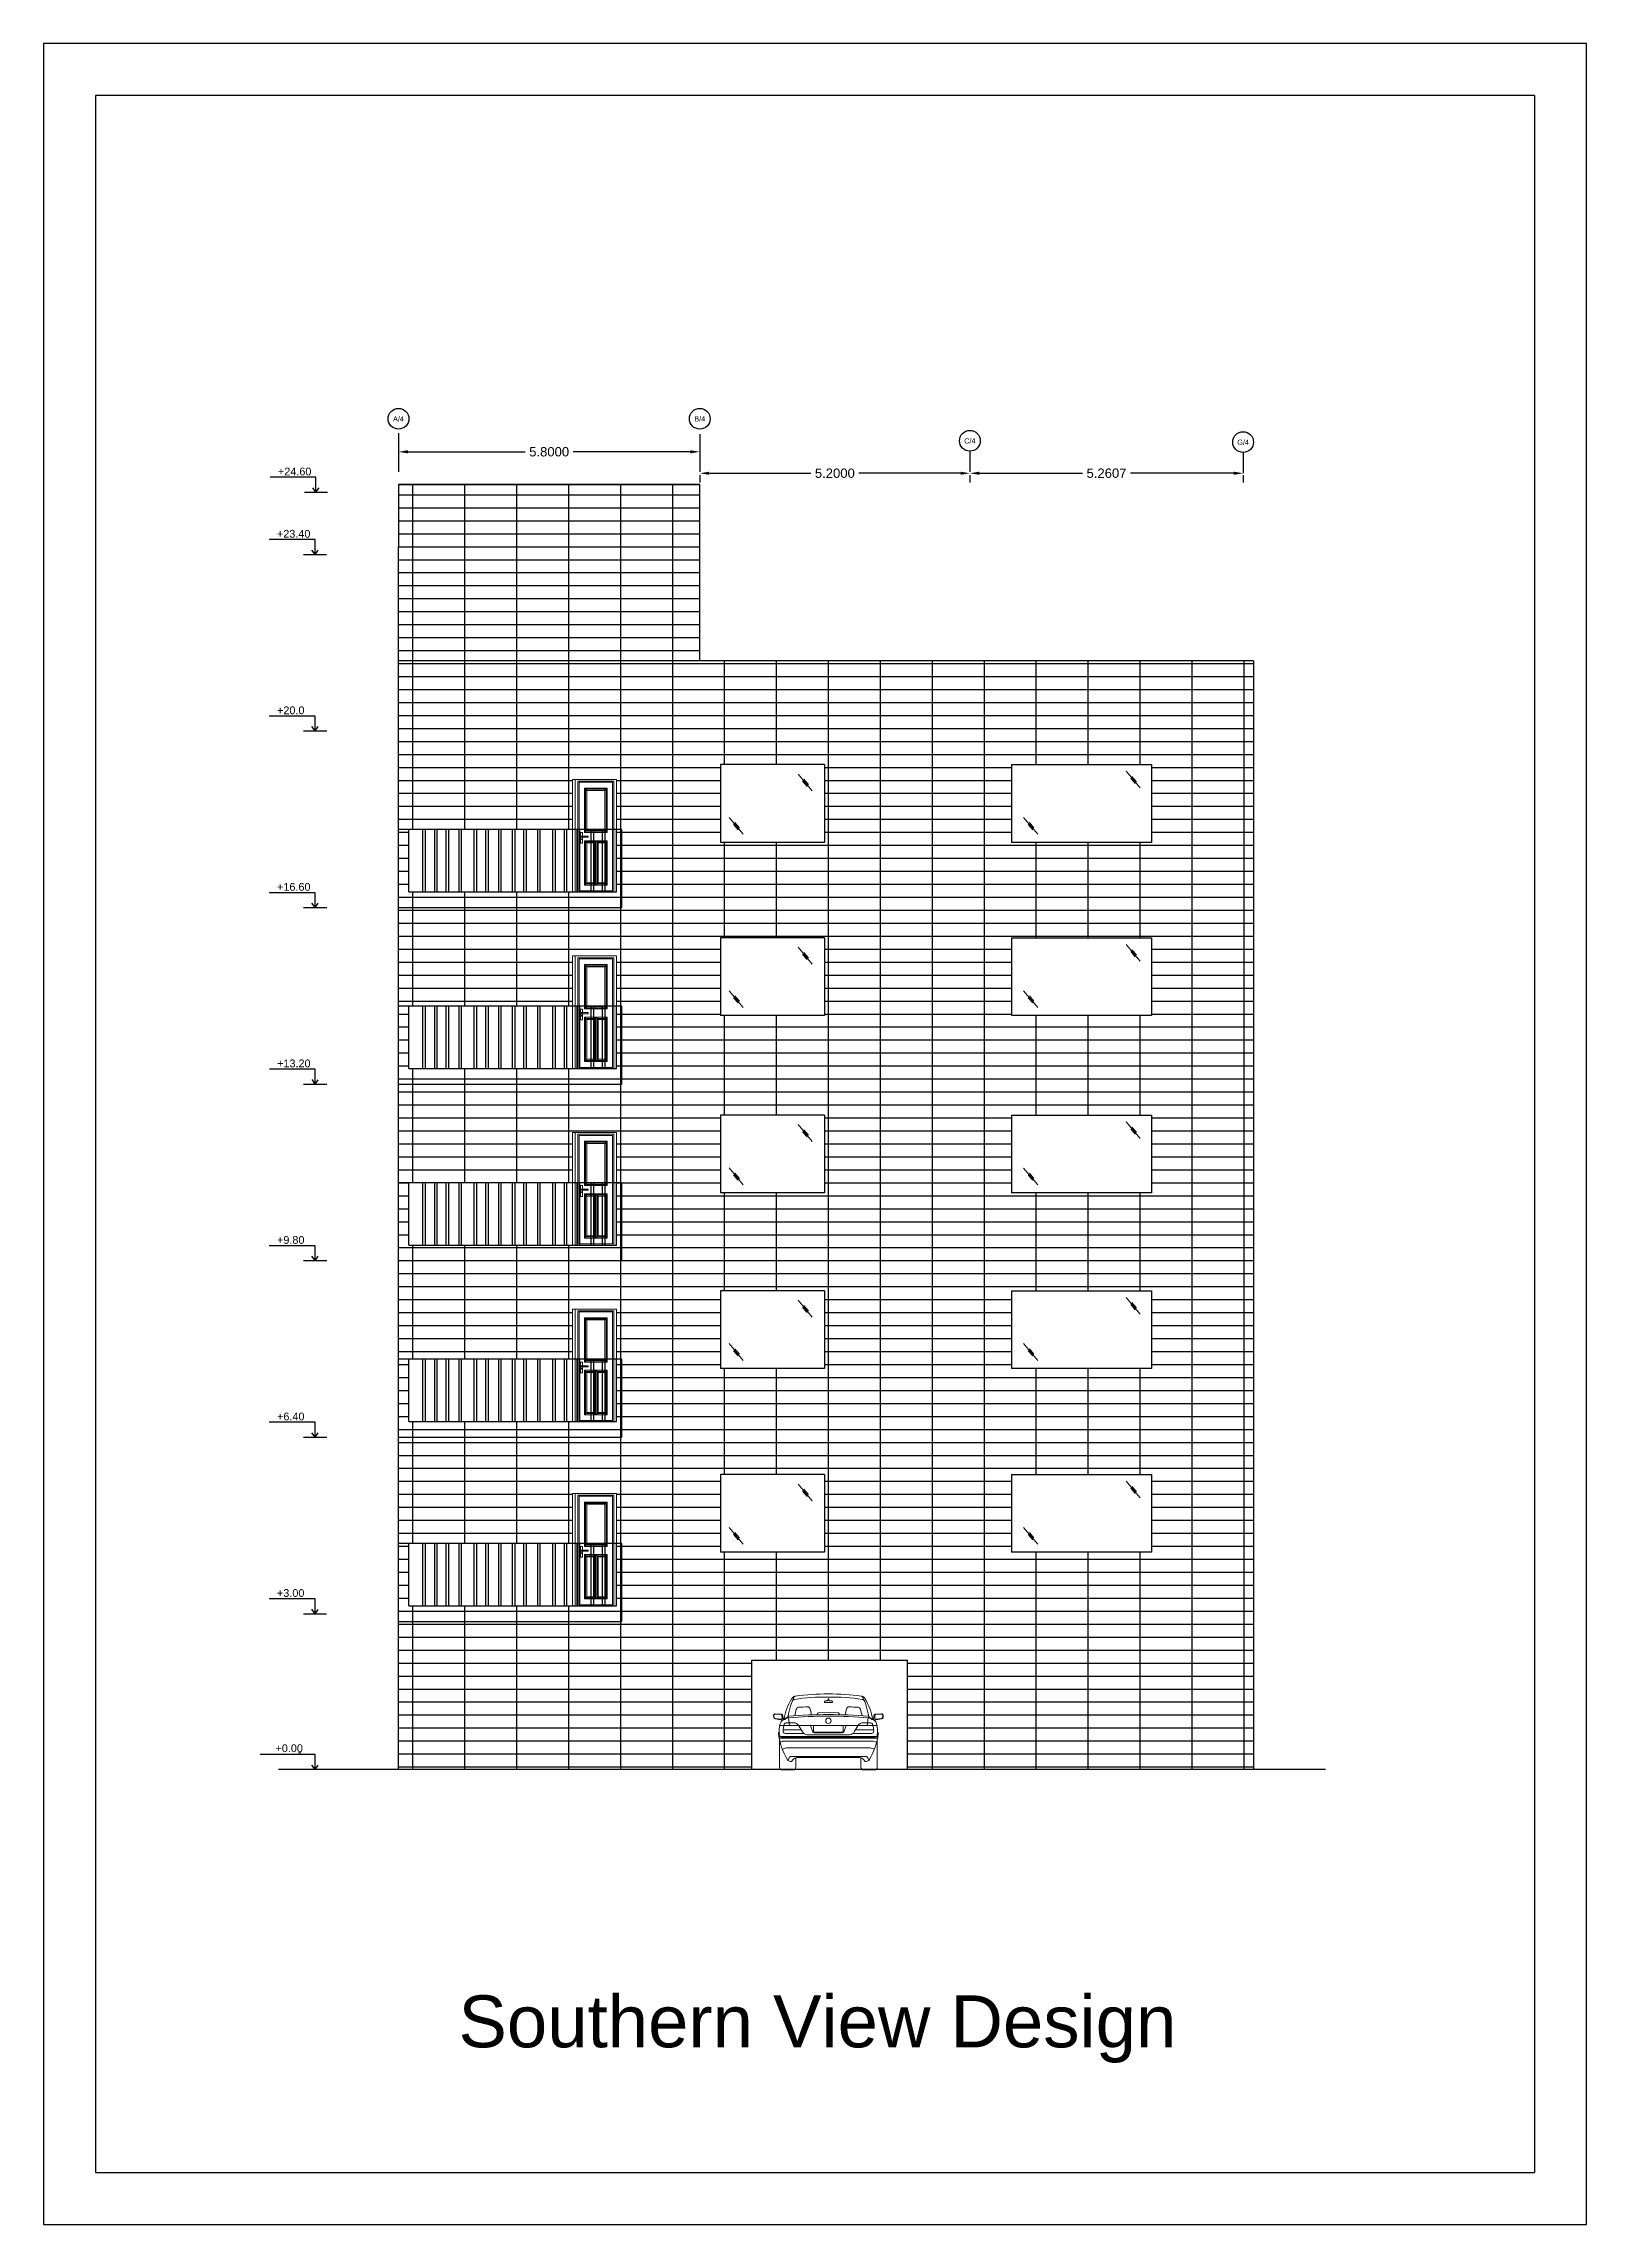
# Model space of a CAD drawing. Header units: metres. Extents: x 118 to 385, y 94 to 136.
# Drawn here: x 354.89 to 384.59, y 93.69 to 135.69 of the extents above; entities that cross this region are included whole.
import ezdxf
from ezdxf.enums import TextEntityAlignment as Align

# ---------------------------------------------------------------- set-up
doc = ezdxf.new("R2010")
doc.units = ezdxf.units.M
doc.header["$MEASUREMENT"] = 0
doc.linetypes.add('CENTER', pattern=[2, 1.25, -0.25, 0.25, -0.25])
for name, color, linetype in [('3', 3, 'Continuous'), ('6', 6, 'Continuous'), ('CENTERLINES', 7, 'Continuous'), ('GRID', 1, 'Continuous'), ('Text', 8, 'Continuous')]:
    doc.layers.add(name, color=color, linetype=linetype)
doc.layers.add('Layer5', color=31, linetype='Continuous', lineweight=9)
doc.styles.get("Standard").update_dxf_attribs({"font": 'arial.ttf'})
doc.dimstyles.get("Standard").update_dxf_attribs({"dimtxt": 0.18, "dimasz": 0.18, "dimexe": 0.18, "dimexo": 0.0625, "dimgap": 0.09, "dimtad": 0, "dimtih": 1, "dimtoh": 1, "dimdec": 4, "dimzin": 0, "dimdsep": 46, "dimtxsty": 'Standard', "dimcen": 0.09, "dimadec": 0, "dimazin": 0, "dimtfac": 1, "dimtdec": 4, "dimtofl": 0, "dimtmove": 0, "dimatfit": 3, "dimfxl": 1, "dimtolj": 1, "dimtzin": 0, "dimarcsym": 0})

msp = doc.modelspace()

# ---------------------------------------------------------------- texts
at = {"insert": (362.87617, 98.09911), "char_height": 1, "attachment_point": 1}
msp.add_mtext_dynamic_manual_height_columns('Southern View Design', width=14.3366131, gutter_width=1, heights=[2.53347], dxfattribs=at)
at = {"layer": '6', "char_height": 0.1493721, "attachment_point": 7}
for s, heights, insert in [('\\pxt49,51;+24.60', [0], (359.40071, 127.37214)), ('\\pxt49,51;+23.40', [0], (359.38195, 126.17214)), ('\\pxt49,51;+20.0', [0], (359.38339, 122.77214)), ('\\pxt49,51;+16.60', [0.14998], (359.38339, 119.37214)), ('\\pxt49,51;+13.20', [0], (359.38481, 115.97214)), ('\\pxt49,51;+9.80', [0], (359.38339, 112.57214)), ('\\pxt49,51;+6.40', [0], (359.38339, 109.17214)), ('\\pxt49,51;+3.00', [0], (359.38195, 105.77214)), ('\\pxt49,51;+0.00', [0], (359.35372, 102.78269)), ('\\pxt49,51;-', [0], (359.78314, 102.71193))]:
    msp.add_mtext_dynamic_manual_height_columns(s, width=8.059475, gutter_width=7.41992, heights=heights, dxfattribs=dict(at, insert=insert))
at = {"layer": 'Text', "color": 0}
for s, p in [('A/4', (361.72155, 128.46426)), ('B/4', (367.52155, 128.46426)), ('C/4', (372.72155, 128.04022)), ('G/4', (377.98223, 128.01486))]:
    msp.add_text(s, height=0.1, dxfattribs=at).set_placement(p, align=Align.MIDDLE)

# ---------------------------------------------------------------- blocks, each defined once
blk = doc.blocks.new('*D672')
at = {"color": 0, "lineweight": -2, "transparency": 16777216}
for p, q in [((361.722, 128.189), (361.722, 127.648)), ((367.522, 128.166), (367.522, 127.648)), ((361.902, 127.828), (364.158, 127.828)), ((367.342, 127.828), (365.085, 127.828))]:
    blk.add_line(p, q, dxfattribs=at)
at = {"color": 0, "transparency": 16777216}
for points in [[(361.902, 127.858), (361.902, 127.798), (361.722, 127.828)], [(367.342, 127.858), (367.342, 127.798), (367.522, 127.828)]]:
    blk.add_solid(points, dxfattribs=at)
at = {"layer": 'Defpoints', "color": 0, "transparency": 16777216}
for p in [(361.722, 128.252), (367.522, 128.228), (367.522, 127.828)]:
    blk.add_point(p, dxfattribs=at)
at = {"color": 0, "transparency": 16777216, "insert": (364.622, 127.828), "char_height": 0.18, "attachment_point": 5}
blk.add_mtext('\\A1;5.8000', dxfattribs=at)
blk = doc.blocks.new('*D673')
at = {"color": 0, "lineweight": -2, "transparency": 16777216}
for p, q in [((367.522, 127.378), (367.522, 127.235)), ((367.702, 127.415), (369.658, 127.415)), ((372.542, 127.415), (370.585, 127.415)), ((372.722, 127.378), (372.722, 127.235))]:
    blk.add_line(p, q, dxfattribs=at)
at = {"color": 0, "transparency": 16777216}
for points in [[(367.702, 127.445), (367.702, 127.385), (367.522, 127.415)], [(372.542, 127.445), (372.542, 127.385), (372.722, 127.415)]]:
    blk.add_solid(points, dxfattribs=at)
at = {"layer": 'Defpoints', "color": 0, "transparency": 16777216}
for p in [(367.522, 127.44), (372.722, 127.44), (372.722, 127.415)]:
    blk.add_point(p, dxfattribs=at)
at = {"color": 0, "transparency": 16777216, "insert": (370.122, 127.415), "char_height": 0.18, "attachment_point": 5}
blk.add_mtext('\\A1;5.2000', dxfattribs=at)
blk = doc.blocks.new('*D674')
at = {"color": 0, "lineweight": -2, "transparency": 16777216}
for p, q in [((372.722, 127.378), (372.722, 127.235)), ((372.902, 127.415), (374.888, 127.415)), ((377.802, 127.415), (375.816, 127.415)), ((377.982, 127.378), (377.982, 127.235))]:
    blk.add_line(p, q, dxfattribs=at)
at = {"color": 0, "transparency": 16777216}
for points in [[(372.902, 127.445), (372.902, 127.385), (372.722, 127.415)], [(377.802, 127.445), (377.802, 127.385), (377.982, 127.415)]]:
    blk.add_solid(points, dxfattribs=at)
at = {"layer": 'Defpoints', "color": 0, "transparency": 16777216}
for p in [(372.722, 127.44), (377.982, 127.44), (377.982, 127.415)]:
    blk.add_point(p, dxfattribs=at)
at = {"color": 0, "transparency": 16777216, "insert": (375.352, 127.415), "char_height": 0.18, "attachment_point": 5}
blk.add_mtext('\\A1;5.2607', dxfattribs=at)
blk = doc.blocks.new('ACAR')
for p, q in [((-0.323, 0.823), (-0.349, 0.938)), ((-0.209, 0.849), (-0.222, 0.826)), ((0, 0.867), (-0.193, 0.86)), ((-0.072, 1.086), (-0.077, 1.071)), ((-0.068, 1.059), (0, 1.059)), ((-0.021, 1.093), (-0.067, 1.09)), ((-0.007, 1.127), (-0.009, 1.104)), ((0.068, 1.059), (0, 1.059)), ((0, 0.867), (0.193, 0.86)), ((0.007, 1.127), (0.009, 1.104)), ((0.021, 1.093), (0.067, 1.09)), ((0.072, 1.086), (0.077, 1.071)), ((0.209, 0.849), (0.222, 0.826)), ((0.323, 0.823), (0.349, 0.938)), ((-1.047, 0.812), (-1.042, 0.773)), ((-0.909, 0.827), (-1.026, 0.834)), ((-1.026, 0.755), (-0.909, 0.737)), ((-0.933, 0.616), (-0.937, 0.616)), ((-0.892, 0.752), (-0.895, 0.813)), ((-0.521, 0.537), (-0.872, 0.537)), ((0, 0.62), (-0.857, 0.62)), ((-0.474, 0.465), (-0.829, 0.465)), ((-0.674, 0.671), (-0.813, 0.671)), ((-0.776, 0.794), (-0.767, 0.767)), ((-0.774, 0.803), (-0.772, 0.802)), ((-0.767, 0.767), (-0.749, 0.62)), ((-0.496, 0.496), (-0.568, 0.612)), ((0, 0.439), (-0.409, 0.439)), ((-0.299, 0.492), (-0.345, 0.62)), ((-0.285, 0.502), (-0.285, 0.62)), ((0, 0.489), (-0.272, 0.489)), ((0, 0.476), (-0.271, 0.476)), ((0, 0.62), (0.857, 0.62)), ((0, 0.489), (0.272, 0.489)), ((0, 0.476), (0.271, 0.476)), ((0, 0.439), (0.409, 0.439)), ((0.285, 0.502), (0.285, 0.62)), ((0.299, 0.492), (0.345, 0.62)), ((0.474, 0.465), (0.829, 0.465)), ((0.496, 0.496), (0.568, 0.612)), ((0.521, 0.537), (0.872, 0.537)), ((0.674, 0.671), (0.813, 0.671)), ((0.767, 0.767), (0.749, 0.62)), ((0.776, 0.794), (0.767, 0.767)), ((0.774, 0.803), (0.772, 0.802)), ((0.892, 0.752), (0.895, 0.813)), ((0.909, 0.827), (1.026, 0.834)), ((1.026, 0.755), (0.909, 0.737)), ((0.933, 0.616), (0.937, 0.616)), ((1.047, 0.812), (1.042, 0.773)), ((-0.92, 0.407), (-0.952, 0.401)), ((-0.896, 0.395), (-0.949, 0.385)), ((-0.902, 0.375), (-0.945, 0.366)), ((-0.941, -0.187), (-0.941, 0.346)), ((-0.879, 0.312), (-0.93, 0.299)), ((0, 0.408), (-0.909, 0.408)), ((0, 0.395), (-0.896, 0.395)), ((0, 0.376), (-0.889, 0.376)), ((-0.825, 0.184), (-0.886, 0.161)), ((0, 0.314), (-0.863, 0.314)), ((0, 0.188), (-0.802, 0.188)), ((0, 0.018), (-0.728, 0.018)), ((0, 0), (-0.611, 0)), ((0, 0.408), (0.909, 0.408)), ((0, 0.395), (0.896, 0.395)), ((0, 0.376), (0.889, 0.376)), ((0, 0.314), (0.863, 0.314)), ((0, 0.188), (0.802, 0.188)), ((0, 0.018), (0.728, 0.018)), ((0, 0), (0.611, 0)), ((0.825, 0.184), (0.886, 0.161)), ((0.879, 0.312), (0.93, 0.299)), ((0.896, 0.395), (0.949, 0.385)), ((0.902, 0.375), (0.945, 0.366)), ((0.92, 0.407), (0.952, 0.401)), ((0.941, -0.187), (0.941, 0.346)), ((-0.891, -0.238), (-0.677, -0.238)), ((-0.777, -0.054), (-0.757, -0.002)), ((-0.627, -0.187), (-0.627, -0.002)), ((0.627, -0.187), (0.627, -0.002)), ((0.891, -0.238), (0.677, -0.238)), ((0.777, -0.054), (0.757, -0.002))]:
    blk.add_line(p, q)
for points in [[(-0.902, 0.837), (-1.025, 0.844, 0.464713), (-1.057, 0.811), (-1.052, 0.772, 0.336914), (-1.027, 0.746), (-0.881, 0.722)], [(0.902, 0.837), (1.025, 0.844, -0.464713), (1.057, 0.811), (1.052, 0.772, -0.336914), (1.027, 0.746), (0.881, 0.722)]]:
    blk.add_lwpolyline(points, format="xyb")
for centre, radius, start, end in [((0.25, 0.547), 1.122, 148.2567, 170.3602), ((0.532, 0.586), 1.325, 153.1256, 170.9416), ((-0.598, 1.07), 0.125, 114.2727, 147.9429), ((-0.646, 1.069), 0.0517, 95.3452, 165.4082), ((-0.616, 1.059), 0.125, 98.2803, 107.1446), ((-0.052, -2.876), 4.041, 89.2666, 98.5259), ((0.481, 0.599), 1.148, 163.0809, 169.5558), ((-0.052, -2.816), 4.041, 89.2666, 98.2803), ((-0.569, 0.919), 0.0502, 93.3321, 163.0809), ((-0.009, -8.715), 9.7, 92.3114, 93.3321), ((-0.398, 0.927), 0.0502, 12.7137, 92.3114), ((-0.193, 0.841), 0.0188, 92.1733, 152.6842), ((-0.068, 1.068), 0.00941, 162.4632, 270), ((-0.066, 1.084), 0.00627, 100.9466, 162.4632), ((-0.021, 1.105), 0.0125, 272.7001, 355.9646), ((0, 1.127), 0.00717, 90, 178.4777), ((0.052, -2.816), 4.041, 81.7197, 90.7334), ((0.052, -2.876), 4.041, 81.4741, 90.7334), ((0, 1.127), 0.00717, 1.5223, 90), ((0.021, 1.105), 0.0125, 184.0354, 267.2999), ((0.066, 1.084), 0.00627, 17.5368, 79.0534), ((0.068, 1.068), 0.00941, 270, 17.5368), ((0.193, 0.841), 0.0188, 27.3158, 87.8267), ((0.398, 0.927), 0.0502, 87.6886, 167.2863), ((0.009, -8.715), 9.7, 86.6679, 87.6886), ((0.569, 0.919), 0.0502, 16.9191, 86.6679), ((-0.481, 0.599), 1.148, 10.4442, 16.9191), ((0.616, 1.059), 0.125, 72.8554, 81.7197), ((-0.532, 0.586), 1.325, 9.0584, 26.8744), ((0.598, 1.07), 0.125, 32.0571, 65.7273), ((0.646, 1.069), 0.0517, 14.5918, 84.6548), ((-0.272, 0.538), 1.145, 9.8678, 31.5153), ((-1.027, 0.814), 0.02, 86.8302, 186.4624), ((-1.023, 0.775), 0.02, 186.4624, 260.9399), ((-0.926, 0.464), 0.0351, 130.2778, 186.0921), ((0.354, 0.631), 1.326, 187.3981, 210.552), ((-0.499, 0.498), 0.449, 164.7778, 180.9566), ((-0.509, 0.534), 0.441, 185.5666, 196.9837), ((-0.781, 0.596), 0.158, 118.5134, 172.665), ((-0.875, 0.209), 0.411, 87.3844, 98.0458), ((-0.91, 0.812), 0.015, 2.571, 86.4627), ((-0.907, 0.752), 0.015, 260.9399, 2.571), ((-0.904, 0.807), 0.03, 357.8689, 86.4627), ((-0.882, 0.712), 0.01, 56.7449, 80.9399), ((-0.424, 0.498), 0.449, 160.8185, 178.5407), ((-0.829, 0.509), 0.0439, 178.5407, 270), ((-1.028, 1.064), 0.372, 297.4849, 311.7816), ((-0.813, 0.633), 0.0376, 90, 160.8185), ((-0.788, 0.796), 0.0125, 311.7816, 350.2116), ((-0.772, 0.735), 0.0314, 94.5292, 103.4183), ((-0.009, -8.903), 9.7, 89.9496, 94.5292), ((-0.764, 0.811), 0.0125, 231.1355, 274.4634), ((-0.009, -8.872), 9.7, 89.9496, 94.4634), ((-0.674, 0.546), 0.125, 31.9122, 90), ((-0.409, 0.533), 0.0941, 203.0649, 270), ((-0.271, 0.507), 0.0314, 208.5068, 270), ((-0.272, 0.502), 0.0125, 180, 270), ((0, 0.708), 0.0521, 90, 270), ((0.009, -8.872), 9.7, 85.5366, 90.0504), ((0.009, -8.903), 9.7, 85.4708, 90.0504), ((0, 0.708), 0.0521, 270, 90), ((0.271, 0.507), 0.0314, 270, 331.4932), ((0.272, 0.502), 0.0125, 270, 360), ((0.409, 0.533), 0.0941, 270, 336.9351), ((0.674, 0.546), 0.125, 90, 148.0878), ((0.764, 0.811), 0.0125, 265.5366, 308.8645), ((0.772, 0.735), 0.0314, 76.5817, 85.4708), ((0.788, 0.796), 0.0125, 189.7884, 228.2184), ((1.028, 1.064), 0.372, 228.2184, 242.5151), ((-0.354, 0.631), 1.326, 329.448, 352.6019), ((0.813, 0.633), 0.0376, 19.1815, 90), ((0.829, 0.509), 0.0439, 270, 1.4593), ((0.424, 0.498), 0.449, 1.4593, 19.1815), ((0.781, 0.596), 0.158, 7.335, 61.4866), ((0.875, 0.209), 0.411, 81.9542, 92.6156), ((0.904, 0.807), 0.03, 93.5373, 182.1311), ((0.882, 0.712), 0.01, 99.0601, 123.2551), ((0.907, 0.752), 0.015, 177.429, 279.0601), ((0.91, 0.812), 0.015, 93.5373, 177.429), ((0.509, 0.534), 0.441, 343.0163, 354.4334), ((0.499, 0.498), 0.449, 359.0434, 15.2222), ((0.926, 0.464), 0.0351, 353.9079, 49.7222), ((1.027, 0.814), 0.02, 353.5376, 93.1698), ((1.023, 0.775), 0.02, 279.0601, 353.5376), ((-0.909, 0.345), 0.0627, 90, 99.9837), ((-0.889, 0.314), 0.0627, 90, 101.5164), ((-0.863, 0.251), 0.0627, 90, 104.521), ((-0.802, 0.125), 0.0627, 90, 110.7649), ((-0.728, -0.014), 0.0314, 90, 158.4736), ((-0.611, -0.063), 0.0627, 90, 123.3828), ((0.611, -0.063), 0.0627, 56.6172, 90), ((0.728, -0.014), 0.0314, 21.5264, 90), ((0.802, 0.125), 0.0627, 69.2351, 90), ((0.863, 0.251), 0.0627, 75.479, 90), ((0.889, 0.314), 0.0627, 78.4836, 90), ((0.909, 0.345), 0.0627, 80.0163, 90), ((-0.891, -0.187), 0.0502, 180, 270), ((-0.761, -0.027), 0.0314, 210.552, 238.517), ((-0.685, 0.097), 0.177, 238.517, 260.417), ((-0.713, -0.065), 0.0125, 264.2413, 338.0108), ((-0.547, -0.16), 0.179, 123.3828, 149.7296), ((-0.677, -0.187), 0.0502, 270, 0), ((0.677, -0.187), 0.0502, 180, 270), ((0.547, -0.16), 0.179, 30.2704, 56.6172), ((0.713, -0.065), 0.0125, 201.9892, 275.7587), ((0.685, 0.097), 0.177, 279.583, 301.483), ((0.761, -0.027), 0.0314, 301.483, 329.448), ((0.891, -0.187), 0.0502, 270, 0)]:
    blk.add_arc(centre, radius, start, end)
for points in [[(-0.858, 0.734), (-0.876, 0.742), (-0.875, 0.774), (-0.874, 0.806)], [(0.858, 0.734), (0.876, 0.742), (0.875, 0.774), (0.874, 0.806)]]:
    blk.add_open_spline(points, degree=3)
for points in [[(-0.856, 0.734), (-0.85, 0.732), (-0.836, 0.728), (-0.818, 0.756), (-0.795, 0.762), (-0.779, 0.766)], [(0.856, 0.734), (0.85, 0.732), (0.836, 0.728), (0.818, 0.756), (0.795, 0.762), (0.779, 0.766)]]:
    blk.add_open_spline(points, degree=3, knots=[0, 0, 0, 0, 0.0285739, 0.0606288, 0.1378858, 0.1378858, 0.1378858, 0.1378858])

# ---------------------------------------------------------------- dimensions: what is measured, and where the dimension line sits
dim = msp.add_linear_dim(base=(367.52155, 127.82774), p1=(361.72155, 128.25179), p2=(367.52155, 128.22823), dimstyle='Standard')
dim.commit()
dim.dimension.update_dxf_attribs({"geometry": '*D672', "text_midpoint": (364.62155, 127.82774), "dimtype": 160})
dim = msp.add_linear_dim(base=(372.72155, 127.41486), p1=(367.52155, 127.44022), p2=(372.72155, 127.44022), dimstyle='Standard')
dim.commit()
dim.dimension.update_dxf_attribs({"geometry": '*D673', "text_midpoint": (370.12155, 127.41486)})
dim = msp.add_linear_dim(base=(377.98223, 127.41486), p1=(372.72155, 127.44022), p2=(377.98223, 127.44022), dimstyle='Standard', override={"dimtmove": 1})
dim.commit()
dim.dimension.update_dxf_attribs({"geometry": '*D674', "text_midpoint": (375.35189, 127.41486)})

# ---------------------------------------------------------------- hatches: boundary and pattern name
h = msp.add_hatch()
h.set_pattern_fill('GRATE', color=34, scale=8)
h.paths.add_polyline_path([(378.18155, 123.80087), (367.52155, 123.80087), (361.72155, 123.80087), (361.72155, 122.45087), (361.72155, 120.55087), (364.63496, 120.55087), (365.07045, 120.55087), (365.07045, 121.51787), (365.12048, 121.51787), (365.12048, 121.51788), (365.92045, 121.51787), (365.92045, 120.55087), (366.02045, 120.55087), (366.02045, 119.05087), (361.72155, 119.05087), (361.72155, 117.15087), (364.63496, 117.15087), (365.07045, 117.15087), (365.07045, 118.11787), (365.12048, 118.11787), (365.12048, 118.11788), (365.92045, 118.11787), (365.92045, 117.15087), (366.02045, 117.15087), (366.02045, 115.65087), (361.72155, 115.65087), (361.72155, 113.75087), (364.63496, 113.75087), (365.07045, 113.75087), (365.07045, 114.71787), (365.12048, 114.71787), (365.12048, 114.71788), (365.92045, 114.71787), (365.92045, 113.75087), (366.02045, 113.75087), (366.02045, 112.25087), (361.72155, 112.25087), (361.72155, 110.35087), (364.63496, 110.35087), (365.07045, 110.35087), (365.07045, 111.31787), (365.12048, 111.31787), (365.12048, 111.31788), (365.92045, 111.31787), (365.92045, 110.35087), (366.02045, 110.35087), (366.02045, 108.85087), (361.72155, 108.85087), (361.72155, 106.80087), (364.63496, 106.80087), (365.07045, 106.80087), (365.07045, 107.76787), (365.12048, 107.76787), (365.12048, 107.76788), (365.92045, 107.76787), (365.92045, 106.80087), (366.02045, 106.80087), (366.02045, 105.30087), (361.72155, 105.30087), (361.72155, 102.45087), (368.52155, 102.45087), (368.52155, 104.55618), (371.52155, 104.55618), (371.52155, 102.45087), (378.18155, 102.45087)])
h.paths.add_polyline_path([(369.92045, 115.05461), (369.92045, 113.55461), (367.92045, 113.55461), (367.92045, 115.05461)], flags=16)
h.paths.add_polyline_path([(369.92045, 116.96967), (367.92045, 116.96967), (367.92045, 118.46967), (369.92045, 118.46967)], flags=16)
h.paths.add_polyline_path([(373.52045, 115.05461), (376.22045, 115.05461), (376.22045, 113.55461), (373.52045, 113.55461)], flags=16)
h.paths.add_polyline_path([(373.52045, 116.96967), (373.52045, 118.46967), (376.22045, 118.46967), (376.22045, 116.96967)], flags=16)
h.paths.add_polyline_path([(369.92045, 111.67149), (369.92045, 110.17149), (367.92045, 110.17149), (367.92045, 111.67149)], flags=16)
h.paths.add_polyline_path([(373.52045, 111.67149), (376.22045, 111.67149), (376.22045, 110.17149), (373.52045, 110.17149)], flags=16)
h.paths.add_polyline_path([(369.92045, 120.30661), (367.92045, 120.30661), (367.92045, 121.80661), (369.92045, 121.80661)], flags=16)
h.paths.add_polyline_path([(373.52045, 120.30661), (373.52045, 121.80661), (376.22045, 121.80661), (376.22045, 120.30661)], flags=16)
h.paths.add_polyline_path([(369.92045, 108.13281), (369.92045, 106.63281), (367.92045, 106.63281), (367.92045, 108.13281)], flags=16)
h.paths.add_polyline_path([(373.52045, 108.13281), (376.22045, 108.13281), (376.22045, 106.63281), (373.52045, 106.63281)], flags=16)
h.paths.add_polyline_path([(366.02045, 113.75087), (365.92045, 113.75087), (365.92045, 112.55087), (365.07045, 112.55087), (361.92155, 112.55087), (361.92155, 113.75087), (361.72155, 113.75087), (361.72155, 112.25087), (366.02045, 112.25087)], flags=17)
h.paths.add_polyline_path([(366.02045, 110.35087), (365.92045, 110.35087), (365.92045, 109.15087), (361.92155, 109.15087), (361.92155, 110.35087), (361.72155, 110.35087), (361.72155, 108.85087), (366.02045, 108.85087)], flags=17)
h.paths.add_polyline_path([(366.02045, 106.80087), (365.92045, 106.80087), (365.92045, 105.60087), (365.07045, 105.60087), (361.92155, 105.60087), (361.92155, 106.80087), (361.72155, 106.80087), (361.72155, 105.60087), (361.72155, 105.45087), (361.72155, 105.30087), (366.02045, 105.30087)], flags=17)
h.paths.add_polyline_path([(366.02045, 117.15087), (365.92045, 117.15087), (365.92045, 115.95087), (365.07045, 115.95087), (361.92155, 115.95087), (361.92155, 117.15087), (361.72155, 117.15087), (361.72155, 115.65087), (366.02045, 115.65087)], flags=17)
h.paths.add_polyline_path([(366.02045, 120.55087), (365.92045, 120.55087), (365.92045, 119.35087), (365.07045, 119.35087), (361.92155, 119.35087), (361.92155, 120.55087), (361.72155, 120.55087), (361.72155, 119.05087), (366.02045, 119.05087)], flags=17)
h.paths.add_polyline_path([(367.52155, 126.00087), (367.52155, 127.20087), (361.72155, 127.20087), (361.72155, 126.00087), (361.72155, 123.80087), (367.52155, 123.80087)])

# ---------------------------------------------------------------- linework, layer by layer
for p, q in [((384.5899, 135.68933), (354.8899, 135.68933)), ((354.8899, 135.68933), (354.8899, 93.68933)), ((384.5899, 93.68933), (384.5899, 135.68933)), ((383.5899, 134.68933), (355.8899, 134.68933)), ((355.8899, 134.68933), (355.8899, 94.68933)), ((383.5899, 134.68933), (383.5899, 94.68933)), ((367.52155, 127.20087), (361.72155, 127.20087)), ((361.72155, 127.20087), (361.72155, 126.00087)), ((361.72155, 127.20087), (367.52155, 127.20087)), ((367.52155, 126.00087), (367.52155, 127.20087)), ((367.52155, 123.80087), (361.72155, 123.80087)), ((378.18155, 123.80087), (367.52155, 123.80087)), ((378.18155, 123.80087), (378.18155, 102.45087)), ((367.92045, 121.80661), (367.92045, 120.30661)), ((369.92045, 121.80661), (367.92045, 121.80661)), ((369.92045, 121.80661), (369.92045, 120.30661)), ((373.52045, 121.80661), (373.52045, 120.30661)), ((373.52045, 121.80661), (376.22045, 121.80661)), ((376.22045, 121.80661), (376.22045, 120.30661)), ((364.63496, 120.55087), (361.72155, 120.55087)), ((361.92155, 119.35087), (361.92155, 120.55087)), ((362.19086, 119.35087), (362.19086, 120.55087)), ((362.24086, 119.35087), (362.24086, 120.55087)), ((362.41808, 119.35087), (362.41808, 120.55087)), ((362.46808, 119.35087), (362.46808, 120.55087)), ((362.63842, 119.35087), (362.63842, 120.55087)), ((362.68842, 119.35087), (362.68842, 120.55087)), ((362.88738, 119.35087), (362.88738, 120.55087)), ((362.93738, 119.35087), (362.93738, 120.55087)), ((363.18117, 119.35087), (363.18117, 120.55087)), ((363.23117, 119.35087), (363.23117, 120.55087)), ((363.40151, 119.35087), (363.40151, 120.55087)), ((363.45151, 119.35087), (363.45151, 120.55087)), ((363.65047, 119.35087), (363.65047, 120.55087)), ((363.70047, 119.35087), (363.70047, 120.55087)), ((363.91565, 119.35087), (363.91565, 120.55087)), ((363.96565, 119.35087), (363.96565, 120.55087)), ((364.136, 119.35087), (364.136, 120.55087)), ((364.186, 119.35087), (364.186, 120.55087)), ((364.40114, 119.35087), (364.40114, 120.55087)), ((364.45114, 119.35087), (364.45114, 120.55087)), ((366.02045, 120.55087), (364.63496, 120.55087)), ((364.69492, 119.35087), (364.69492, 120.55087)), ((364.74492, 119.35087), (364.74492, 120.55087)), ((364.91527, 119.35087), (364.91527, 120.55087)), ((364.96527, 119.35087), (364.96527, 120.55087)), ((365.16423, 119.35087), (365.16423, 120.55087)), ((365.21423, 119.35087), (365.21423, 120.55087)), ((365.42941, 119.35087), (365.42941, 120.55087)), ((365.47941, 119.35087), (365.47941, 120.55087)), ((365.64975, 119.35087), (365.64975, 120.55087)), ((365.69975, 119.35087), (365.69975, 120.55087)), ((365.92045, 119.35087), (365.92045, 120.55087)), ((366.02045, 119.05087), (366.02045, 120.55087)), ((369.92045, 120.30661), (367.92045, 120.30661)), ((376.22045, 120.30661), (373.52045, 120.30661)), ((361.92155, 119.35087), (365.92045, 119.35087)), ((361.72155, 119.05087), (366.02045, 119.05087)), ((367.92045, 118.46967), (367.92045, 116.96967)), ((369.92045, 118.46967), (367.92045, 118.46967)), ((369.92045, 118.46967), (369.92045, 116.96967)), ((373.52045, 118.46967), (373.52045, 116.96967)), ((373.52045, 118.46967), (376.22045, 118.46967)), ((376.22045, 118.46967), (376.22045, 116.96967)), ((364.63496, 117.15087), (361.72155, 117.15087)), ((361.92155, 115.95087), (361.92155, 117.15087)), ((362.19086, 115.95087), (362.19086, 117.15087)), ((362.24086, 115.95087), (362.24086, 117.15087)), ((362.41808, 115.95087), (362.41808, 117.15087)), ((362.46808, 115.95087), (362.46808, 117.15087)), ((362.63842, 115.95087), (362.63842, 117.15087)), ((362.68842, 115.95087), (362.68842, 117.15087)), ((362.88738, 115.95087), (362.88738, 117.15087)), ((362.93738, 115.95087), (362.93738, 117.15087)), ((363.18117, 115.95087), (363.18117, 117.15087)), ((363.23117, 115.95087), (363.23117, 117.15087)), ((363.40151, 115.95087), (363.40151, 117.15087)), ((363.45151, 115.95087), (363.45151, 117.15087)), ((363.65047, 115.95087), (363.65047, 117.15087)), ((363.70047, 115.95087), (363.70047, 117.15087)), ((363.91565, 115.95087), (363.91565, 117.15087)), ((363.96565, 115.95087), (363.96565, 117.15087)), ((364.136, 115.95087), (364.136, 117.15087)), ((364.186, 115.95087), (364.186, 117.15087)), ((364.40114, 115.95087), (364.40114, 117.15087)), ((364.45114, 115.95087), (364.45114, 117.15087)), ((366.02045, 117.15087), (364.63496, 117.15087)), ((364.69492, 115.95087), (364.69492, 117.15087)), ((364.74492, 115.95087), (364.74492, 117.15087)), ((364.91527, 115.95087), (364.91527, 117.15087)), ((364.96527, 115.95087), (364.96527, 117.15087)), ((365.16423, 115.95087), (365.16423, 117.15087)), ((365.21423, 115.95087), (365.21423, 117.15087)), ((365.42941, 115.95087), (365.42941, 117.15087)), ((365.47941, 115.95087), (365.47941, 117.15087)), ((365.64975, 115.95087), (365.64975, 117.15087)), ((365.69975, 115.95087), (365.69975, 117.15087)), ((365.92045, 115.95087), (365.92045, 117.15087)), ((366.02045, 115.65087), (366.02045, 117.15087)), ((369.92045, 116.96967), (367.92045, 116.96967)), ((376.22045, 116.96967), (373.52045, 116.96967)), ((361.92155, 115.95087), (365.92045, 115.95087)), ((361.72155, 115.65087), (366.02045, 115.65087)), ((367.92045, 115.05461), (367.92045, 113.55461)), ((369.92045, 115.05461), (367.92045, 115.05461)), ((369.92045, 115.05461), (369.92045, 113.55461)), ((373.52045, 115.05461), (373.52045, 113.55461)), ((373.52045, 115.05461), (376.22045, 115.05461)), ((376.22045, 115.05461), (376.22045, 113.55461)), ((364.63496, 113.75087), (361.72155, 113.75087)), ((361.92155, 112.55087), (361.92155, 113.75087)), ((362.19086, 112.55087), (362.19086, 113.75087)), ((362.24086, 112.55087), (362.24086, 113.75087)), ((362.41808, 112.55087), (362.41808, 113.75087)), ((362.46808, 112.55087), (362.46808, 113.75087)), ((362.63842, 112.55087), (362.63842, 113.75087)), ((362.68842, 112.55087), (362.68842, 113.75087)), ((362.88738, 112.55087), (362.88738, 113.75087)), ((362.93738, 112.55087), (362.93738, 113.75087)), ((363.18117, 112.55087), (363.18117, 113.75087)), ((363.23117, 112.55087), (363.23117, 113.75087)), ((363.40151, 112.55087), (363.40151, 113.75087)), ((363.45151, 112.55087), (363.45151, 113.75087)), ((363.65047, 112.55087), (363.65047, 113.75087)), ((363.70047, 112.55087), (363.70047, 113.75087)), ((363.91565, 112.55087), (363.91565, 113.75087)), ((363.96565, 112.55087), (363.96565, 113.75087)), ((364.136, 112.55087), (364.136, 113.75087)), ((364.186, 112.55087), (364.186, 113.75087)), ((364.40114, 112.55087), (364.40114, 113.75087)), ((364.45114, 112.55087), (364.45114, 113.75087)), ((366.02045, 113.75087), (364.63496, 113.75087)), ((364.69492, 112.55087), (364.69492, 113.75087)), ((364.74492, 112.55087), (364.74492, 113.75087)), ((364.91527, 112.55087), (364.91527, 113.75087)), ((364.96527, 112.55087), (364.96527, 113.75087)), ((365.16423, 112.55087), (365.16423, 113.75087)), ((365.21423, 112.55087), (365.21423, 113.75087)), ((365.42941, 112.55087), (365.42941, 113.75087)), ((365.47941, 112.55087), (365.47941, 113.75087)), ((365.64975, 112.55087), (365.64975, 113.75087)), ((365.69975, 112.55087), (365.69975, 113.75087)), ((365.92045, 112.55087), (365.92045, 113.75087)), ((366.02045, 112.25087), (366.02045, 113.75087)), ((369.92045, 113.55461), (367.92045, 113.55461)), ((376.22045, 113.55461), (373.52045, 113.55461)), ((361.72155, 112.25087), (366.02045, 112.25087)), ((361.92155, 112.55087), (365.92045, 112.55087)), ((367.92045, 111.67149), (367.92045, 110.17149)), ((369.92045, 111.67149), (367.92045, 111.67149)), ((369.92045, 111.67149), (369.92045, 110.17149)), ((373.52045, 111.67149), (373.52045, 110.17149)), ((373.52045, 111.67149), (376.22045, 111.67149)), ((376.22045, 111.67149), (376.22045, 110.17149)), ((364.63496, 110.35087), (361.72155, 110.35087)), ((361.92155, 109.15087), (361.92155, 110.35087)), ((362.19086, 109.15087), (362.19086, 110.35087)), ((362.24086, 109.15087), (362.24086, 110.35087)), ((362.41808, 109.15087), (362.41808, 110.35087)), ((362.46808, 109.15087), (362.46808, 110.35087)), ((362.63842, 109.15087), (362.63842, 110.35087)), ((362.68842, 109.15087), (362.68842, 110.35087)), ((362.88738, 109.15087), (362.88738, 110.35087)), ((362.93738, 109.15087), (362.93738, 110.35087)), ((363.18117, 109.15087), (363.18117, 110.35087)), ((363.23117, 109.15087), (363.23117, 110.35087)), ((363.40151, 109.15087), (363.40151, 110.35087)), ((363.45151, 109.15087), (363.45151, 110.35087)), ((363.65047, 109.15087), (363.65047, 110.35087)), ((363.70047, 109.15087), (363.70047, 110.35087)), ((363.91565, 109.15087), (363.91565, 110.35087)), ((363.96565, 109.15087), (363.96565, 110.35087)), ((364.136, 109.15087), (364.136, 110.35087)), ((364.186, 109.15087), (364.186, 110.35087)), ((364.40114, 109.15087), (364.40114, 110.35087)), ((364.45114, 109.15087), (364.45114, 110.35087)), ((366.02045, 110.35087), (364.63496, 110.35087)), ((364.69492, 109.15087), (364.69492, 110.35087)), ((364.74492, 109.15087), (364.74492, 110.35087)), ((364.91527, 109.15087), (364.91527, 110.35087)), ((364.96527, 109.15087), (364.96527, 110.35087)), ((365.16423, 109.15087), (365.16423, 110.35087)), ((365.21423, 109.15087), (365.21423, 110.35087)), ((365.42941, 109.15087), (365.42941, 110.35087)), ((365.47941, 109.15087), (365.47941, 110.35087)), ((365.64975, 109.15087), (365.64975, 110.35087)), ((365.69975, 109.15087), (365.69975, 110.35087)), ((365.92045, 109.15087), (365.92045, 110.35087)), ((366.02045, 108.85087), (366.02045, 110.35087)), ((369.92045, 110.17149), (367.92045, 110.17149)), ((376.22045, 110.17149), (373.52045, 110.17149)), ((361.72155, 108.85087), (366.02045, 108.85087)), ((361.92155, 109.15087), (365.92045, 109.15087)), ((367.92045, 108.13281), (367.92045, 106.63281)), ((369.92045, 108.13281), (367.92045, 108.13281)), ((369.92045, 108.13281), (369.92045, 106.63281)), ((373.52045, 108.13281), (373.52045, 106.63281)), ((373.52045, 108.13281), (376.22045, 108.13281)), ((376.22045, 108.13281), (376.22045, 106.63281)), ((364.63496, 106.80087), (361.72155, 106.80087)), ((361.72155, 105.60087), (361.72155, 106.80087)), ((361.92155, 105.60087), (361.92155, 106.80087)), ((362.19086, 105.60087), (362.19086, 106.80087)), ((362.24086, 105.60087), (362.24086, 106.80087)), ((362.41808, 105.60087), (362.41808, 106.80087)), ((362.46808, 105.60087), (362.46808, 106.80087)), ((362.63842, 105.60087), (362.63842, 106.80087)), ((362.68842, 105.60087), (362.68842, 106.80087)), ((362.88738, 105.60087), (362.88738, 106.80087)), ((362.93738, 105.60087), (362.93738, 106.80087)), ((363.18117, 105.60087), (363.18117, 106.80087)), ((363.23117, 105.60087), (363.23117, 106.80087)), ((363.40151, 105.60087), (363.40151, 106.80087)), ((363.45151, 105.60087), (363.45151, 106.80087)), ((363.65047, 105.60087), (363.65047, 106.80087)), ((363.70047, 105.60087), (363.70047, 106.80087)), ((363.91565, 105.60087), (363.91565, 106.80087)), ((363.96565, 105.60087), (363.96565, 106.80087)), ((364.136, 105.60087), (364.136, 106.80087)), ((364.186, 105.60087), (364.186, 106.80087)), ((364.40114, 105.60087), (364.40114, 106.80087)), ((364.45114, 105.60087), (364.45114, 106.80087)), ((366.02045, 106.80087), (364.63496, 106.80087)), ((364.69492, 105.60087), (364.69492, 106.80087)), ((364.74492, 105.60087), (364.74492, 106.80087)), ((364.91527, 105.60087), (364.91527, 106.80087)), ((364.96527, 105.60087), (364.96527, 106.80087)), ((365.16423, 105.60087), (365.16423, 106.80087)), ((365.21423, 105.60087), (365.21423, 106.80087)), ((365.42941, 105.60087), (365.42941, 106.80087)), ((365.47941, 105.60087), (365.47941, 106.80087)), ((365.64975, 105.60087), (365.64975, 106.80087)), ((365.69975, 105.60087), (365.69975, 106.80087)), ((365.92045, 105.60087), (365.92045, 106.80087)), ((366.02045, 105.30087), (366.02045, 106.80087)), ((369.92045, 106.63281), (367.92045, 106.63281)), ((376.22045, 106.63281), (373.52045, 106.63281)), ((361.92155, 105.60087), (365.92045, 105.60087)), ((361.72155, 105.30087), (366.02045, 105.30087)), ((368.52155, 102.45087), (368.52155, 104.55618)), ((368.52155, 104.55618), (371.52155, 104.55618)), ((371.52155, 102.45087), (371.52155, 104.55618)), ((379.56889, 102.45087), (359.41392, 102.45087)), ((367.52155, 102.45087), (367.22155, 102.45087)), ((355.8899, 94.68933), (383.5899, 94.68933)), ((354.8899, 93.68933), (384.5899, 93.68933))]:
    msp.add_line(p, q)
at = {"layer": '3', "color": 7, "lineweight": 0}
for p, q in [((369.41372, 121.62154), (369.68619, 121.29922)), ((369.50232, 121.48583), (369.59059, 121.38449)), ((369.52632, 121.5222), (369.61459, 121.42085)), ((375.72935, 121.67543), (376.00182, 121.35311)), ((375.81795, 121.53972), (375.90622, 121.43838)), ((375.84195, 121.57609), (375.93022, 121.47474)), ((368.08449, 120.78657), (368.35695, 120.46425)), ((368.17308, 120.65086), (368.26136, 120.54952)), ((368.19708, 120.68722), (368.28536, 120.58588)), ((373.75468, 120.78643), (374.02714, 120.46412)), ((373.84327, 120.65073), (373.93155, 120.54939)), ((373.86727, 120.68709), (373.95555, 120.58575)), ((369.41372, 118.28461), (369.68619, 117.96229)), ((369.50232, 118.1489), (369.59059, 118.04756)), ((369.52632, 118.18527), (369.61459, 118.08392)), ((375.72935, 118.3385), (376.00182, 118.01618)), ((375.81795, 118.20279), (375.90622, 118.10145)), ((375.84195, 118.23916), (375.93022, 118.13781)), ((368.08449, 117.44964), (368.35695, 117.12732)), ((368.17308, 117.31393), (368.26136, 117.21259)), ((368.19708, 117.35029), (368.28536, 117.24895)), ((373.75468, 117.4495), (374.02714, 117.12719)), ((373.84327, 117.3138), (373.93155, 117.21246)), ((373.86727, 117.35016), (373.95555, 117.24882)), ((369.41372, 114.86954), (369.68619, 114.54723)), ((369.50232, 114.73384), (369.59059, 114.6325)), ((369.52632, 114.7702), (369.61459, 114.66886)), ((375.72935, 114.92343), (376.00182, 114.60112)), ((375.81795, 114.78773), (375.90622, 114.68639)), ((375.84195, 114.82409), (375.93022, 114.72275)), ((368.08449, 114.03457), (368.35695, 113.71226)), ((368.17308, 113.89887), (368.26136, 113.79753)), ((368.19708, 113.93523), (368.28536, 113.83389)), ((373.75468, 114.03444), (374.02714, 113.71212)), ((373.84327, 113.89873), (373.93155, 113.79739)), ((373.86727, 113.93509), (373.95555, 113.83375)), ((369.41372, 111.48642), (369.68619, 111.1641)), ((369.50232, 111.35071), (369.59059, 111.24937)), ((369.52632, 111.38708), (369.61459, 111.28573)), ((375.72935, 111.54031), (376.00182, 111.21799)), ((375.81795, 111.4046), (375.90622, 111.30326)), ((375.84195, 111.44097), (375.93022, 111.33962)), ((368.08449, 110.65145), (368.35695, 110.32913)), ((368.17308, 110.51574), (368.26136, 110.4144)), ((368.19708, 110.5521), (368.28536, 110.45076)), ((373.75468, 110.65131), (374.02714, 110.329)), ((373.84327, 110.51561), (373.93155, 110.41427)), ((373.86727, 110.55197), (373.95555, 110.45063)), ((369.41372, 107.94775), (369.68619, 107.62543)), ((375.72935, 108.00164), (376.00182, 107.67932)), ((369.50232, 107.81204), (369.59059, 107.7107)), ((369.52632, 107.8484), (369.61459, 107.74706)), ((375.81795, 107.86593), (375.90622, 107.76459)), ((375.84195, 107.90229), (375.93022, 107.80095)), ((368.08449, 107.11278), (368.35695, 106.79046)), ((373.75468, 107.11264), (374.02714, 106.79032)), ((368.17308, 106.97707), (368.26136, 106.87573)), ((368.19708, 107.01343), (368.28536, 106.91209)), ((373.84327, 106.97693), (373.93155, 106.87559)), ((373.86727, 107.0133), (373.95555, 106.91195))]:
    msp.add_line(p, q, dxfattribs=at)
at = {"layer": '6'}
for p, q in [((360.13292, 127.33643), (359.25229, 127.33643)), ((360.13292, 127.05087), (360.13292, 127.33643)), ((359.91138, 127.05087), (360.35733, 127.05087)), ((360.13292, 127.05087), (360.07335, 127.13664)), ((360.13292, 127.05087), (360.19114, 127.13465)), ((360.11416, 126.13643), (359.23353, 126.13643)), ((360.11416, 125.85087), (360.11416, 126.13643)), ((359.89262, 125.85087), (360.33857, 125.85087)), ((360.11416, 125.85087), (360.05459, 125.93664)), ((360.11416, 125.85087), (360.17239, 125.93465)), ((360.1156, 122.73643), (359.23497, 122.73643)), ((360.1156, 122.45087), (360.1156, 122.73643)), ((359.89406, 122.45087), (360.34001, 122.45087)), ((360.1156, 122.45087), (360.05603, 122.53664)), ((360.1156, 122.45087), (360.17382, 122.53465)), ((360.1156, 119.33643), (359.23497, 119.33643)), ((360.1156, 119.05087), (360.1156, 119.33643)), ((359.89406, 119.05087), (360.34001, 119.05087)), ((360.1156, 119.05087), (360.05603, 119.13664)), ((360.1156, 119.05087), (360.17382, 119.13465)), ((360.11702, 115.93643), (359.23639, 115.93643)), ((360.11702, 115.65087), (360.11702, 115.93643)), ((359.89548, 115.65087), (360.34143, 115.65087)), ((360.11702, 115.65087), (360.05745, 115.73664)), ((360.11702, 115.65087), (360.17525, 115.73465)), ((360.1156, 112.53643), (359.23497, 112.53643)), ((359.89406, 112.25087), (360.34001, 112.25087)), ((360.1156, 112.25087), (360.05603, 112.33664)), ((360.1156, 112.25087), (360.1156, 112.53643)), ((360.1156, 112.25087), (360.17382, 112.33465)), ((360.1156, 109.13643), (359.23497, 109.13643)), ((359.89406, 108.85087), (360.34001, 108.85087)), ((360.1156, 108.85087), (360.05603, 108.93664)), ((360.1156, 108.85087), (360.1156, 109.13643)), ((360.1156, 108.85087), (360.17382, 108.93465)), ((360.11416, 105.73643), (359.23353, 105.73643)), ((359.89262, 105.45087), (360.33857, 105.45087)), ((360.11416, 105.45087), (360.05459, 105.53664)), ((360.11416, 105.45087), (360.11416, 105.73643)), ((360.11416, 105.45087), (360.17239, 105.53465)), ((360.1156, 102.73643), (359.05891, 102.73643)), ((360.11574, 102.44811), (360.05617, 102.53389)), ((360.1156, 102.45087), (360.1156, 102.73643)), ((360.11574, 102.44811), (360.17396, 102.5319))]:
    msp.add_line(p, q, dxfattribs=at)
at = {"layer": 'CENTERLINES', "color": 7, "ltscale": 0.5}
for p, q in [((361.72155, 122.45087), (361.72155, 126.00087)), ((367.52155, 123.80087), (367.52155, 126.00087)), ((361.72155, 119.05087), (361.72155, 122.45087)), ((361.72155, 115.65087), (361.72155, 119.05087)), ((361.72155, 112.25087), (361.72155, 115.65087)), ((361.72155, 108.85087), (361.72155, 112.25087)), ((361.72155, 105.45087), (361.72155, 108.85087)), ((361.72155, 102.45087), (361.72155, 105.45087)), ((361.22155, 102.45087), (361.22155, 102.45087)), ((361.22155, 102.45087), (361.22155, 102.45087))]:
    msp.add_line(p, q, dxfattribs=at)
at = {"layer": 'GRID', "color": 1, "linetype": 'CENTER', "ltscale": 0.5}
for p, q in [((361.72155, 127.84022), (361.72155, 127.44022)), ((367.52155, 127.84022), (367.52155, 127.44022)), ((372.72155, 127.84022), (372.72155, 127.44022)), ((377.98223, 127.81486), (377.98223, 127.41486))]:
    msp.add_line(p, q, dxfattribs=at)
at = {"layer": 'GRID', "color": 0, "linetype": 'Continuous'}
for centre in [(361.72155, 128.46426), (367.52155, 128.46426), (372.72155, 128.04022), (377.98223, 128.01486)]:
    msp.add_circle(centre, 0.2, dxfattribs=at)
at = {"layer": 'Layer5'}
for p, q in [((365.07045, 121.51787), (365.92045, 121.51787)), ((365.07045, 121.51787), (365.07045, 119.35087)), ((365.12048, 121.51788), (365.12045, 119.35087)), ((365.12048, 121.51788), (365.92048, 121.51787)), ((365.17577, 121.48487), (365.17577, 119.35087)), ((365.86513, 121.48487), (365.17577, 121.48487)), ((365.19777, 119.37287), (365.19777, 121.46287)), ((365.19777, 121.46287), (365.84313, 121.46287)), ((365.84313, 119.37287), (365.84313, 121.46287)), ((365.86513, 121.48487), (365.86513, 119.35087)), ((365.92045, 121.51787), (365.92045, 119.35087)), ((365.30208, 121.35187), (365.30208, 120.49782)), ((365.30208, 121.35187), (365.34608, 121.30787)), ((365.74062, 121.35187), (365.30208, 121.35187)), ((365.32408, 121.32987), (365.32408, 120.51982)), ((365.71862, 121.32987), (365.32408, 121.32987)), ((365.34608, 121.30787), (365.34608, 120.54182)), ((365.69662, 121.30787), (365.34608, 121.30787)), ((365.74062, 121.35187), (365.69662, 121.30787)), ((365.69662, 120.54182), (365.69662, 121.30787)), ((365.71862, 120.51982), (365.71862, 121.32987)), ((365.74062, 121.35187), (365.74062, 120.49782)), ((365.34608, 120.54182), (365.30208, 120.49782)), ((365.34608, 120.54182), (365.69662, 120.54182)), ((365.69662, 120.54182), (365.74062, 120.49782)), ((365.2285, 120.49664), (365.2285, 120.28764)), ((365.267, 120.49664), (365.2285, 120.49664)), ((365.267, 120.28764), (365.2285, 120.28764)), ((365.3656, 120.42737), (365.24707, 120.42737)), ((365.24707, 120.40586), (365.3656, 120.40586)), ((365.267, 120.49664), (365.267, 120.42737)), ((365.267, 120.40586), (365.267, 120.28764)), ((365.30208, 120.49782), (365.74062, 120.49782)), ((365.30208, 119.48386), (365.30208, 120.33791)), ((365.30208, 120.33791), (365.72135, 120.33791)), ((365.34608, 120.29391), (365.30208, 120.33791)), ((365.32408, 120.51982), (365.71862, 120.51982)), ((365.32408, 119.50586), (365.32408, 120.31591)), ((365.32408, 120.31591), (365.49935, 120.31591)), ((365.34608, 119.52786), (365.34608, 120.29391)), ((365.34608, 120.29391), (365.47735, 120.29391)), ((365.3722, 120.41246), (365.3722, 120.42077)), ((365.47735, 120.29391), (365.52135, 120.33791)), ((365.47735, 120.29391), (365.47735, 119.52786)), ((365.49935, 120.31591), (365.49935, 119.50586)), ((365.52135, 119.48386), (365.52135, 120.33791)), ((365.52135, 120.33791), (365.52135, 119.48386)), ((365.52135, 120.33791), (365.74062, 120.33791)), ((365.56535, 120.29391), (365.52135, 120.33791)), ((365.54335, 119.50586), (365.54335, 120.31591)), ((365.54335, 120.31591), (365.71862, 120.31591)), ((365.56535, 119.52786), (365.56535, 120.29391)), ((365.56535, 120.29391), (365.69662, 120.29391)), ((365.69662, 120.29391), (365.74062, 120.33791)), ((365.69662, 120.29391), (365.69662, 119.52786)), ((365.71862, 120.31591), (365.71862, 119.50586)), ((365.74062, 120.33791), (365.74062, 119.48386)), ((365.07045, 119.35087), (365.92045, 119.35087)), ((365.19777, 119.37287), (365.84313, 119.37287)), ((365.30208, 119.48386), (365.34608, 119.52786)), ((365.52135, 119.48386), (365.30208, 119.48386)), ((365.49935, 119.50586), (365.32408, 119.50586)), ((365.47735, 119.52786), (365.34608, 119.52786)), ((365.52135, 119.48386), (365.47735, 119.52786)), ((365.52135, 119.48386), (365.56535, 119.52786)), ((365.74062, 119.48386), (365.52135, 119.48386)), ((365.71862, 119.50586), (365.54335, 119.50586)), ((365.69662, 119.52786), (365.56535, 119.52786)), ((365.74062, 119.48386), (365.69662, 119.52786)), ((365.07045, 118.11787), (365.92045, 118.11787)), ((365.07045, 118.11787), (365.07045, 115.95087)), ((365.12048, 118.11788), (365.12045, 115.95087)), ((365.12048, 118.11788), (365.92048, 118.11787)), ((365.17577, 118.08487), (365.17577, 115.95087)), ((365.86513, 118.08487), (365.17577, 118.08487)), ((365.19777, 115.97287), (365.19777, 118.06287)), ((365.19777, 118.06287), (365.84313, 118.06287)), ((365.84313, 115.97287), (365.84313, 118.06287)), ((365.86513, 118.08487), (365.86513, 115.95087)), ((365.92045, 118.11787), (365.92045, 115.95087)), ((365.30208, 117.95187), (365.30208, 117.09782)), ((365.30208, 117.95187), (365.34608, 117.90787)), ((365.74062, 117.95187), (365.30208, 117.95187)), ((365.32408, 117.92987), (365.32408, 117.11982)), ((365.71862, 117.92987), (365.32408, 117.92987)), ((365.34608, 117.90787), (365.34608, 117.14182)), ((365.69662, 117.90787), (365.34608, 117.90787)), ((365.74062, 117.95187), (365.69662, 117.90787)), ((365.69662, 117.14182), (365.69662, 117.90787)), ((365.71862, 117.11982), (365.71862, 117.92987)), ((365.74062, 117.95187), (365.74062, 117.09782)), ((365.2285, 117.09664), (365.2285, 116.88764)), ((365.267, 117.09664), (365.2285, 117.09664)), ((365.267, 116.88764), (365.2285, 116.88764)), ((365.3656, 117.02737), (365.24707, 117.02737)), ((365.24707, 117.00586), (365.3656, 117.00586)), ((365.267, 117.09664), (365.267, 117.02737)), ((365.267, 117.00586), (365.267, 116.88764)), ((365.34608, 117.14182), (365.30208, 117.09782)), ((365.30208, 117.09782), (365.74062, 117.09782)), ((365.30208, 116.08386), (365.30208, 116.93791)), ((365.30208, 116.93791), (365.72135, 116.93791)), ((365.34608, 116.89391), (365.30208, 116.93791)), ((365.32408, 117.11982), (365.71862, 117.11982)), ((365.32408, 116.10586), (365.32408, 116.91591)), ((365.32408, 116.91591), (365.49935, 116.91591)), ((365.34608, 117.14182), (365.69662, 117.14182)), ((365.34608, 116.12786), (365.34608, 116.89391)), ((365.34608, 116.89391), (365.47735, 116.89391)), ((365.3722, 117.01246), (365.3722, 117.02077)), ((365.47735, 116.89391), (365.52135, 116.93791)), ((365.47735, 116.89391), (365.47735, 116.12786)), ((365.49935, 116.91591), (365.49935, 116.10586)), ((365.52135, 116.08386), (365.52135, 116.93791)), ((365.52135, 116.93791), (365.52135, 116.08386)), ((365.52135, 116.93791), (365.74062, 116.93791)), ((365.56535, 116.89391), (365.52135, 116.93791)), ((365.54335, 116.10586), (365.54335, 116.91591)), ((365.54335, 116.91591), (365.71862, 116.91591)), ((365.56535, 116.12786), (365.56535, 116.89391)), ((365.56535, 116.89391), (365.69662, 116.89391)), ((365.69662, 117.14182), (365.74062, 117.09782)), ((365.69662, 116.89391), (365.74062, 116.93791)), ((365.69662, 116.89391), (365.69662, 116.12786)), ((365.71862, 116.91591), (365.71862, 116.10586)), ((365.74062, 116.93791), (365.74062, 116.08386)), ((365.07045, 115.95087), (365.92045, 115.95087)), ((365.19777, 115.97287), (365.84313, 115.97287)), ((365.30208, 116.08386), (365.34608, 116.12786)), ((365.52135, 116.08386), (365.30208, 116.08386)), ((365.49935, 116.10586), (365.32408, 116.10586)), ((365.47735, 116.12786), (365.34608, 116.12786)), ((365.52135, 116.08386), (365.47735, 116.12786)), ((365.52135, 116.08386), (365.56535, 116.12786)), ((365.74062, 116.08386), (365.52135, 116.08386)), ((365.71862, 116.10586), (365.54335, 116.10586)), ((365.69662, 116.12786), (365.56535, 116.12786)), ((365.74062, 116.08386), (365.69662, 116.12786)), ((365.07045, 114.71787), (365.92045, 114.71787)), ((365.07045, 114.71787), (365.07045, 112.55087)), ((365.12048, 114.71788), (365.12045, 112.55087)), ((365.12048, 114.71788), (365.92048, 114.71787)), ((365.17577, 114.68487), (365.17577, 112.55087)), ((365.86513, 114.68487), (365.17577, 114.68487)), ((365.19777, 112.57287), (365.19777, 114.66287)), ((365.19777, 114.66287), (365.84313, 114.66287)), ((365.84313, 112.57287), (365.84313, 114.66287)), ((365.86513, 114.68487), (365.86513, 112.55087)), ((365.92045, 114.71787), (365.92045, 112.55087)), ((365.30208, 114.55187), (365.30208, 113.69782)), ((365.30208, 114.55187), (365.34608, 114.50787)), ((365.74062, 114.55187), (365.30208, 114.55187)), ((365.32408, 114.52987), (365.32408, 113.71982)), ((365.71862, 114.52987), (365.32408, 114.52987)), ((365.34608, 114.50787), (365.34608, 113.74182)), ((365.69662, 114.50787), (365.34608, 114.50787)), ((365.74062, 114.55187), (365.69662, 114.50787)), ((365.69662, 113.74182), (365.69662, 114.50787)), ((365.71862, 113.71982), (365.71862, 114.52987)), ((365.74062, 114.55187), (365.74062, 113.69782)), ((365.2285, 113.69664), (365.2285, 113.48764)), ((365.267, 113.69664), (365.2285, 113.69664)), ((365.267, 113.48764), (365.2285, 113.48764)), ((365.3656, 113.62737), (365.24707, 113.62737)), ((365.24707, 113.60586), (365.3656, 113.60586)), ((365.267, 113.69664), (365.267, 113.62737)), ((365.267, 113.60586), (365.267, 113.48764)), ((365.34608, 113.74182), (365.30208, 113.69782)), ((365.30208, 113.69782), (365.74062, 113.69782)), ((365.30208, 112.68386), (365.30208, 113.53791)), ((365.30208, 113.53791), (365.72135, 113.53791)), ((365.34608, 113.49391), (365.30208, 113.53791)), ((365.32408, 113.71982), (365.71862, 113.71982)), ((365.32408, 112.70586), (365.32408, 113.51591)), ((365.32408, 113.51591), (365.49935, 113.51591)), ((365.34608, 113.74182), (365.69662, 113.74182)), ((365.34608, 112.72786), (365.34608, 113.49391)), ((365.34608, 113.49391), (365.47735, 113.49391)), ((365.3722, 113.61246), (365.3722, 113.62077)), ((365.47735, 113.49391), (365.52135, 113.53791)), ((365.47735, 113.49391), (365.47735, 112.72786)), ((365.49935, 113.51591), (365.49935, 112.70586)), ((365.52135, 112.68386), (365.52135, 113.53791)), ((365.52135, 113.53791), (365.52135, 112.68386)), ((365.52135, 113.53791), (365.74062, 113.53791)), ((365.56535, 113.49391), (365.52135, 113.53791)), ((365.54335, 112.70586), (365.54335, 113.51591)), ((365.54335, 113.51591), (365.71862, 113.51591)), ((365.56535, 112.72786), (365.56535, 113.49391)), ((365.56535, 113.49391), (365.69662, 113.49391)), ((365.69662, 113.74182), (365.74062, 113.69782)), ((365.69662, 113.49391), (365.74062, 113.53791)), ((365.69662, 113.49391), (365.69662, 112.72786)), ((365.71862, 113.51591), (365.71862, 112.70586)), ((365.74062, 113.53791), (365.74062, 112.68386)), ((365.19777, 112.57287), (365.84313, 112.57287)), ((365.30208, 112.68386), (365.34608, 112.72786)), ((365.52135, 112.68386), (365.30208, 112.68386)), ((365.49935, 112.70586), (365.32408, 112.70586)), ((365.47735, 112.72786), (365.34608, 112.72786)), ((365.52135, 112.68386), (365.47735, 112.72786)), ((365.52135, 112.68386), (365.56535, 112.72786)), ((365.74062, 112.68386), (365.52135, 112.68386)), ((365.71862, 112.70586), (365.54335, 112.70586)), ((365.69662, 112.72786), (365.56535, 112.72786)), ((365.74062, 112.68386), (365.69662, 112.72786)), ((365.07045, 112.55087), (365.92045, 112.55087)), ((365.07045, 111.31787), (365.92045, 111.31787)), ((365.07045, 111.31787), (365.07045, 109.15087)), ((365.12048, 111.31788), (365.12045, 109.15087)), ((365.12048, 111.31788), (365.92048, 111.31787)), ((365.92045, 111.31787), (365.92045, 109.15087)), ((365.17577, 111.28487), (365.17577, 109.15087)), ((365.86513, 111.28487), (365.17577, 111.28487)), ((365.19777, 109.17287), (365.19777, 111.26287)), ((365.19777, 111.26287), (365.84313, 111.26287)), ((365.30208, 111.15187), (365.30208, 110.29782)), ((365.30208, 111.15187), (365.34608, 111.10787)), ((365.74062, 111.15187), (365.30208, 111.15187)), ((365.32408, 111.12987), (365.32408, 110.31982)), ((365.71862, 111.12987), (365.32408, 111.12987)), ((365.34608, 111.10787), (365.34608, 110.34182)), ((365.69662, 111.10787), (365.34608, 111.10787)), ((365.74062, 111.15187), (365.69662, 111.10787)), ((365.69662, 110.34182), (365.69662, 111.10787)), ((365.71862, 110.31982), (365.71862, 111.12987)), ((365.74062, 111.15187), (365.74062, 110.29782)), ((365.84313, 109.17287), (365.84313, 111.26287)), ((365.86513, 111.28487), (365.86513, 109.15087)), ((365.2285, 110.29664), (365.2285, 110.08764)), ((365.267, 110.29664), (365.2285, 110.29664)), ((365.267, 110.08764), (365.2285, 110.08764)), ((365.3656, 110.22737), (365.24707, 110.22737)), ((365.24707, 110.20586), (365.3656, 110.20586)), ((365.267, 110.29664), (365.267, 110.22737)), ((365.267, 110.20586), (365.267, 110.08764)), ((365.34608, 110.34182), (365.30208, 110.29782)), ((365.30208, 110.29782), (365.74062, 110.29782)), ((365.30208, 109.28386), (365.30208, 110.13791)), ((365.30208, 110.13791), (365.72135, 110.13791)), ((365.34608, 110.09391), (365.30208, 110.13791)), ((365.32408, 110.31982), (365.71862, 110.31982)), ((365.32408, 109.30586), (365.32408, 110.11591)), ((365.32408, 110.11591), (365.49935, 110.11591)), ((365.34608, 110.34182), (365.69662, 110.34182)), ((365.34608, 109.32786), (365.34608, 110.09391)), ((365.34608, 110.09391), (365.47735, 110.09391)), ((365.3722, 110.21246), (365.3722, 110.22077)), ((365.47735, 110.09391), (365.52135, 110.13791)), ((365.47735, 110.09391), (365.47735, 109.32786)), ((365.49935, 110.11591), (365.49935, 109.30586)), ((365.52135, 109.28386), (365.52135, 110.13791)), ((365.52135, 110.13791), (365.52135, 109.28386)), ((365.52135, 110.13791), (365.74062, 110.13791)), ((365.56535, 110.09391), (365.52135, 110.13791)), ((365.54335, 109.30586), (365.54335, 110.11591)), ((365.54335, 110.11591), (365.71862, 110.11591)), ((365.56535, 109.32786), (365.56535, 110.09391)), ((365.56535, 110.09391), (365.69662, 110.09391)), ((365.69662, 110.34182), (365.74062, 110.29782)), ((365.69662, 110.09391), (365.74062, 110.13791)), ((365.69662, 110.09391), (365.69662, 109.32786)), ((365.71862, 110.11591), (365.71862, 109.30586)), ((365.74062, 110.13791), (365.74062, 109.28386)), ((365.30208, 109.28386), (365.34608, 109.32786)), ((365.52135, 109.28386), (365.30208, 109.28386)), ((365.49935, 109.30586), (365.32408, 109.30586)), ((365.47735, 109.32786), (365.34608, 109.32786)), ((365.52135, 109.28386), (365.47735, 109.32786)), ((365.52135, 109.28386), (365.56535, 109.32786)), ((365.74062, 109.28386), (365.52135, 109.28386)), ((365.71862, 109.30586), (365.54335, 109.30586)), ((365.69662, 109.32786), (365.56535, 109.32786)), ((365.74062, 109.28386), (365.69662, 109.32786)), ((365.07045, 109.15087), (365.92045, 109.15087)), ((365.19777, 109.17287), (365.84313, 109.17287)), ((365.07045, 107.76787), (365.92045, 107.76787)), ((365.07045, 107.76787), (365.07045, 105.60087)), ((365.12048, 107.76788), (365.12045, 105.60087)), ((365.12048, 107.76788), (365.92048, 107.76787)), ((365.17577, 107.73487), (365.17577, 105.60087)), ((365.86513, 107.73487), (365.17577, 107.73487)), ((365.19777, 105.62287), (365.19777, 107.71287)), ((365.19777, 107.71287), (365.84313, 107.71287)), ((365.30208, 107.60187), (365.30208, 106.74782)), ((365.30208, 107.60187), (365.34608, 107.55787)), ((365.74062, 107.60187), (365.30208, 107.60187)), ((365.32408, 107.57987), (365.32408, 106.76982)), ((365.71862, 107.57987), (365.32408, 107.57987)), ((365.34608, 107.55787), (365.34608, 106.79182)), ((365.69662, 107.55787), (365.34608, 107.55787)), ((365.74062, 107.60187), (365.69662, 107.55787)), ((365.69662, 106.79182), (365.69662, 107.55787)), ((365.71862, 106.76982), (365.71862, 107.57987)), ((365.74062, 107.60187), (365.74062, 106.74782)), ((365.84313, 105.62287), (365.84313, 107.71287)), ((365.86513, 107.73487), (365.86513, 105.60087)), ((365.92045, 107.76787), (365.92045, 105.60087)), ((365.2285, 106.74664), (365.2285, 106.53764)), ((365.267, 106.74664), (365.2285, 106.74664)), ((365.267, 106.74664), (365.267, 106.67737)), ((365.34608, 106.79182), (365.30208, 106.74782)), ((365.30208, 106.74782), (365.74062, 106.74782)), ((365.32408, 106.76982), (365.71862, 106.76982)), ((365.34608, 106.79182), (365.69662, 106.79182)), ((365.69662, 106.79182), (365.74062, 106.74782)), ((365.267, 106.53764), (365.2285, 106.53764)), ((365.3656, 106.67737), (365.24707, 106.67737)), ((365.24707, 106.65586), (365.3656, 106.65586)), ((365.267, 106.65586), (365.267, 106.53764)), ((365.30208, 105.73386), (365.30208, 106.58791)), ((365.30208, 106.58791), (365.72135, 106.58791)), ((365.34608, 106.54391), (365.30208, 106.58791)), ((365.32408, 105.75586), (365.32408, 106.56591)), ((365.32408, 106.56591), (365.49935, 106.56591)), ((365.34608, 105.77786), (365.34608, 106.54391)), ((365.34608, 106.54391), (365.47735, 106.54391)), ((365.3722, 106.66246), (365.3722, 106.67077)), ((365.47735, 106.54391), (365.52135, 106.58791)), ((365.47735, 106.54391), (365.47735, 105.77786)), ((365.49935, 106.56591), (365.49935, 105.75586)), ((365.52135, 105.73386), (365.52135, 106.58791)), ((365.52135, 106.58791), (365.52135, 105.73386)), ((365.52135, 106.58791), (365.74062, 106.58791)), ((365.56535, 106.54391), (365.52135, 106.58791)), ((365.54335, 105.75586), (365.54335, 106.56591)), ((365.54335, 106.56591), (365.71862, 106.56591)), ((365.56535, 105.77786), (365.56535, 106.54391)), ((365.56535, 106.54391), (365.69662, 106.54391)), ((365.69662, 106.54391), (365.74062, 106.58791)), ((365.69662, 106.54391), (365.69662, 105.77786)), ((365.71862, 106.56591), (365.71862, 105.75586)), ((365.74062, 106.58791), (365.74062, 105.73386)), ((365.07045, 105.60087), (365.92045, 105.60087)), ((365.19777, 105.62287), (365.84313, 105.62287)), ((365.30208, 105.73386), (365.34608, 105.77786)), ((365.52135, 105.73386), (365.30208, 105.73386)), ((365.49935, 105.75586), (365.32408, 105.75586)), ((365.47735, 105.77786), (365.34608, 105.77786)), ((365.52135, 105.73386), (365.47735, 105.77786)), ((365.52135, 105.73386), (365.56535, 105.77786)), ((365.74062, 105.73386), (365.52135, 105.73386)), ((365.71862, 105.75586), (365.54335, 105.75586)), ((365.69662, 105.77786), (365.56535, 105.77786)), ((365.74062, 105.73386), (365.69662, 105.77786))]:
    msp.add_line(p, q, dxfattribs=at)
for centre in [(365.24697, 120.41657), (365.24697, 117.01657), (365.24697, 113.61657), (365.24697, 110.21657), (365.24697, 106.66657)]:
    msp.add_circle(centre, 0.01075, dxfattribs=at)
for centre, radius, start, end in [((365.24998, 120.36555), 0.00486, 104.795702, 76.936038), ((365.24986, 120.37333), 0.00328, 291.767678, 249.964061), ((365.3656, 120.42077), 0.0066, 0, 90), ((365.3656, 120.41246), 0.0066, 270, 0), ((365.24998, 116.96555), 0.00486, 104.795702, 76.936038), ((365.24986, 116.97333), 0.00328, 291.767678, 249.964061), ((365.3656, 117.02077), 0.0066, 0, 90), ((365.3656, 117.01246), 0.0066, 270, 0), ((365.24998, 113.56555), 0.00486, 104.795702, 76.936038), ((365.24986, 113.57333), 0.00328, 291.767678, 249.964061), ((365.3656, 113.62077), 0.0066, 0, 90), ((365.3656, 113.61246), 0.0066, 270, 0), ((365.24998, 110.16555), 0.00486, 104.795702, 76.936038), ((365.24986, 110.17333), 0.00328, 291.767678, 249.964061), ((365.3656, 110.22077), 0.0066, 0, 90), ((365.3656, 110.21246), 0.0066, 270, 0), ((365.24998, 106.61555), 0.00486, 104.795702, 76.936038), ((365.24986, 106.62333), 0.00328, 291.767678, 249.964061), ((365.3656, 106.67077), 0.0066, 0, 90), ((365.3656, 106.66246), 0.0066, 270, 0)]:
    msp.add_arc(centre, radius, start, end, dxfattribs=at)

# ---------------------------------------------------------------- block references
msp.add_blockref('ACAR', (369.99738, 102.67963), dxfattribs=at)

msp.set_redraw_order([(e.dxf.handle, doc.entitydb.next_handle()) for e in msp.query("TEXT MTEXT ATTDEF DIMENSION ARC_DIMENSION")])  # texts and dimensions are drawn at this point

doc.saveas('drawing.dxf')
